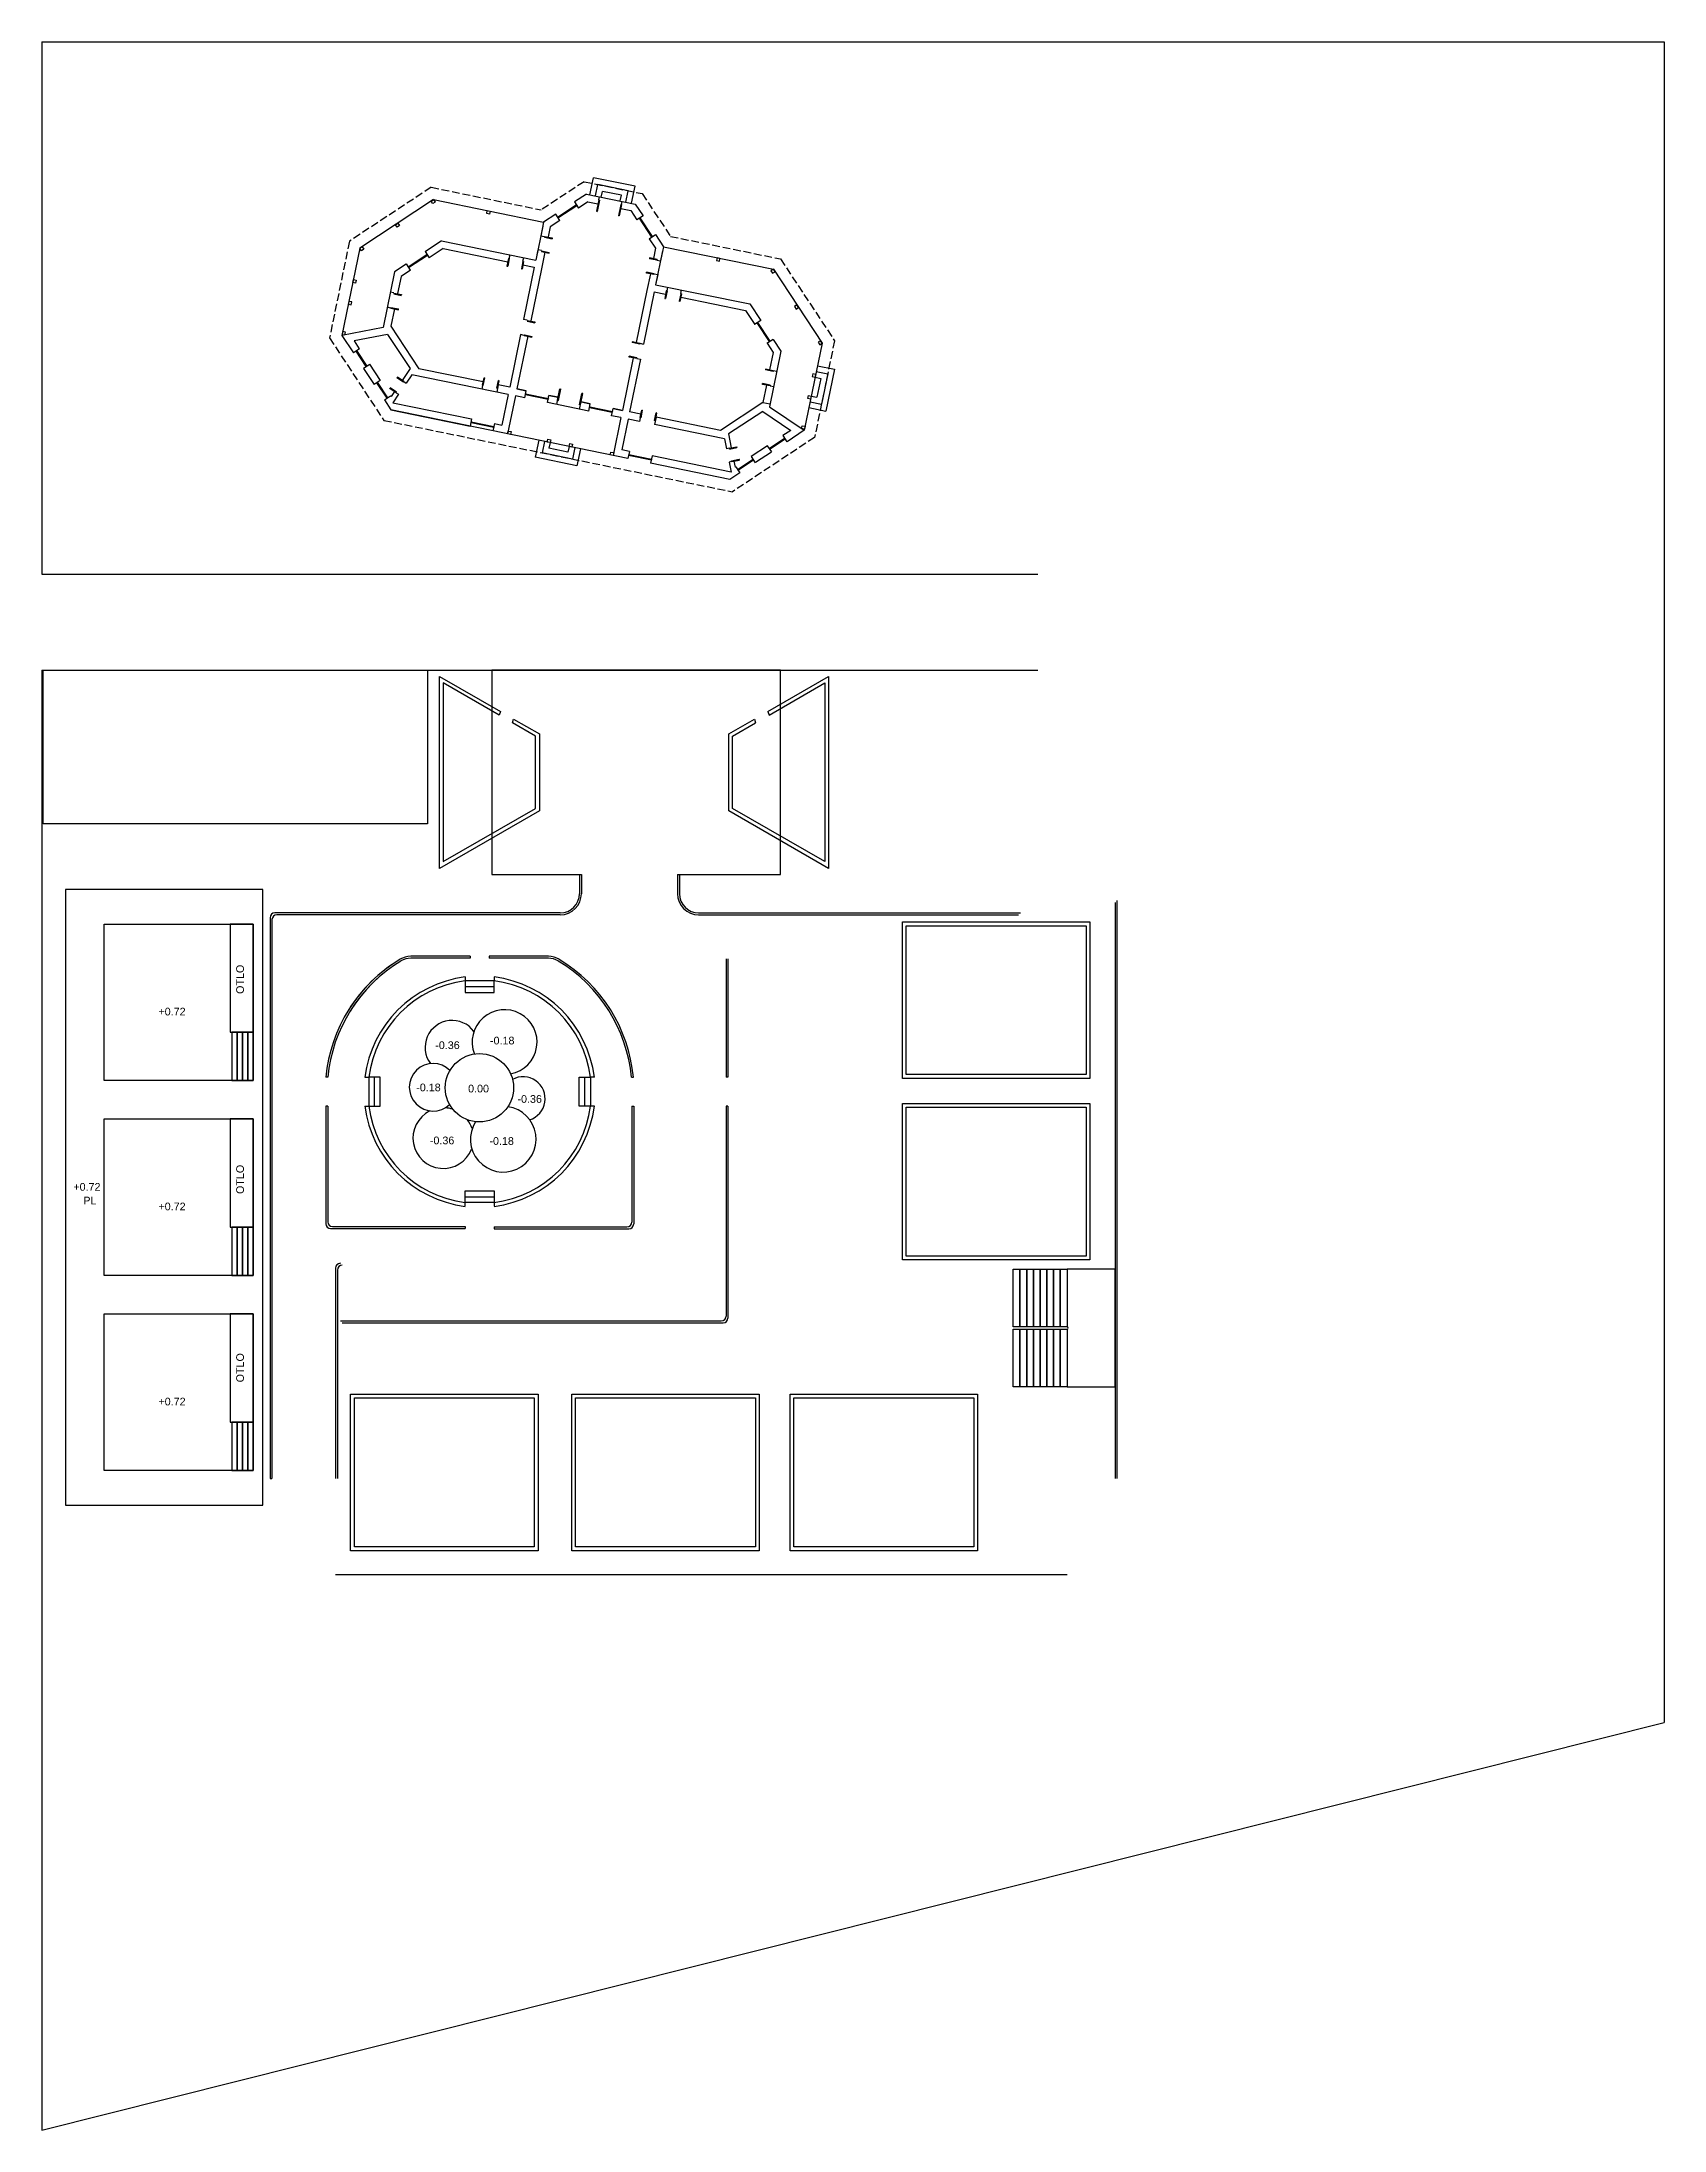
# Model space of a CAD drawing. Header units: metres. Extents: x 217 to 1422, y -179 to 129.
# Drawn here: x 218 to 302.4, y -173 to -64.3 of the extents above; entities that cross this region are included whole.
import ezdxf

# ---------------------------------------------------------------- set-up
doc = ezdxf.new("R2010")
doc.units = ezdxf.units.M
doc.header["$LTSCALE"] = 0.5
doc.header["$MEASUREMENT"] = 0
doc.linetypes.add('BANKLINE1', pattern=[5.5, 4, -1.5])
for name, color, linetype in [('COLUMN', 5, 'Continuous'), ('D &W', 26, 'Continuous'), ('High Rise', 170, 'Continuous')]:
    doc.layers.add(name, color=color, linetype=linetype)
doc.styles.get("Standard").update_dxf_attribs({"font": 'arial.ttf'})

msp = doc.modelspace()

# ---------------------------------------------------------------- texts
at = {"transparency": 33554687, "char_height": 0.4, "attachment_point": 1, "rotation": 90}
for insert in [(228.08, -113.86), (228.08, -124.28), (228.08, -134.09)]:
    msp.add_mtext_dynamic_manual_height_columns('OTLO', width=0.987, gutter_width=1, heights=[0], dxfattribs=dict(at, insert=insert))
at = {"transparency": 33554687, "char_height": 0.4, "attachment_point": 1}
for s, insert in [('+0.72', (224.03, -114.58)), ('-0.36', (238.44, -116.33)), ('-0.18', (241.29, -116.09)), ('-0.18', (237.45, -118.53)), ('0.00', (240.15, -118.59)), ('-0.36', (242.72, -119.13)), ('-0.36', (238.16, -121.29)), ('-0.18', (241.26, -121.32)), ('+0.72', (219.6, -123.71)), ('PL', (220.12, -124.42)), ('+0.72', (224.03, -124.73)), ('+0.72', (224.03, -134.89))]:
    msp.add_mtext_dynamic_manual_height_columns(s, width=0.987, gutter_width=1, heights=[0], dxfattribs=dict(at, insert=insert))

# ---------------------------------------------------------------- blocks, each defined once
blk = doc.blocks.new('DADA')
at = {"layer": 'D &W'}
for p, q in [((3991.45, 3694.9), (3991.45, 3695.5)), ((3991.45, 3695.5), (3991.49, 3695.5)), ((3991.49, 3694.9), (3991.49, 3695.5)), ((3992.61, 3694.9), (3992.61, 3695.5)), ((3992.65, 3695.5), (3992.61, 3695.5)), ((3992.65, 3694.9), (3992.65, 3695.5)), ((3991.45, 3694.9), (3991.49, 3694.9)), ((3992.65, 3694.9), (3992.61, 3694.9))]:
    blk.add_line(p, q, dxfattribs=at)
blk = doc.blocks.new('SDAWDA')
at = {"layer": 'D &W'}
h = blk.add_hatch(color=0, dxfattribs=at)
h.dxf.hatch_style = 1
h.paths.add_polyline_path([(3989.8, 3694.9), (3989.76, 3694.9), (3989.76, 3694.86), (3989.8, 3694.86)])
h.paths.add_polyline_path([(3990.96, 3694.86), (3990.96, 3694.9), (3990.92, 3694.9), (3990.92, 3694.86)])
for p, q in [((3989.76, 3694.9), (3990.96, 3694.9)), ((3989.76, 3694.9), (3989.76, 3694.86)), ((3989.76, 3694.86), (3990.96, 3694.86)), ((3989.8, 3694.9), (3989.8, 3694.86)), ((3990.92, 3694.9), (3990.92, 3694.86)), ((3990.96, 3694.9), (3990.96, 3694.86))]:
    blk.add_line(p, q, dxfattribs=at)
blk = doc.blocks.new('ASDAW')
at = {"layer": 'D &W'}
for p, q in [((3995.81, 3694.88), (3995.81, 3695.28)), ((3995.81, 3695.28), (3995.85, 3695.28)), ((3995.85, 3694.88), (3995.81, 3694.88)), ((3995.85, 3694.88), (3995.85, 3695.28)), ((3996.57, 3694.88), (3996.57, 3695.28)), ((3996.61, 3695.28), (3996.57, 3695.28)), ((3996.61, 3694.88), (3996.57, 3694.88)), ((3996.61, 3694.88), (3996.61, 3695.28))]:
    blk.add_line(p, q, dxfattribs=at)
blk = doc.blocks.new('AAAAAA')
at = {"layer": 'D &W'}
for p, q in [((3982.29, 3694.88), (3982.29, 3695.28)), ((3982.29, 3695.28), (3982.33, 3695.28)), ((3982.29, 3694.88), (3982.33, 3694.88)), ((3982.33, 3694.88), (3982.33, 3695.28)), ((3982.95, 3694.88), (3982.95, 3695.28)), ((3982.99, 3695.28), (3982.95, 3695.28)), ((3982.95, 3694.88), (3982.99, 3694.88)), ((3982.99, 3694.88), (3982.99, 3695.28))]:
    blk.add_line(p, q, dxfattribs=at)
blk = doc.blocks.new('ASDA')
h = blk.add_hatch(color=0)
h.dxf.hatch_style = 1
h.paths.add_polyline_path([(3984.23, 3699.56), (3984.19, 3699.56), (3984.19, 3699.52), (3984.23, 3699.52)])
h.paths.add_polyline_path([(3985.35, 3699.52), (3985.35, 3699.56), (3985.31, 3699.56), (3985.31, 3699.52)])
at = {"layer": 'D &W'}
for p, q in [((3984.19, 3699.56), (3985.35, 3699.56)), ((3984.19, 3699.56), (3984.19, 3699.52)), ((3984.19, 3699.52), (3985.35, 3699.52)), ((3984.23, 3699.56), (3984.23, 3699.52)), ((3985.31, 3699.56), (3985.31, 3699.52)), ((3985.35, 3699.56), (3985.35, 3699.52))]:
    blk.add_line(p, q, dxfattribs=at)
blk = doc.blocks.new('12355')
at = {"layer": 'D &W'}
for p, q in [((3983.2, 3701.05), (3983.47, 3700.78)), ((3982.65, 3699.96), (3982.38, 3700.23))]:
    blk.add_line(p, q, dxfattribs=at)
at = {"layer": 'D &W', "rotation": 45}
blk.add_blockref('ASDA', (3781.24, -1733.13), dxfattribs=at)
blk = doc.blocks.new('AAAW')
at = {"layer": 'D &W'}
h = blk.add_hatch(color=256, dxfattribs=at)
h.dxf.hatch_style = 1
h.paths.add_polyline_path([(3980.77, 3695.33), (3980.74, 3695.3), (3980.77, 3695.28), (3980.79, 3695.3)])
h.paths.add_polyline_path([(3981.39, 3694.65), (3981.42, 3694.62), (3981.45, 3694.65), (3981.42, 3694.68)])
at = {"layer": 'COLUMN', "color": 1}
for p, q in [((3980.89, 3695.45), (3980.62, 3695.18)), ((3981.57, 3694.77), (3981.3, 3694.5))]:
    blk.add_line(p, q, dxfattribs=at)
at = {"layer": 'D &W'}
for p, q in [((3981.42, 3694.62), (3980.74, 3695.3)), ((3981.45, 3694.65), (3980.77, 3695.33)), ((3980.79, 3695.3), (3980.77, 3695.28)), ((3981.42, 3694.68), (3981.39, 3694.65)), ((3981.45, 3694.65), (3981.42, 3694.62))]:
    blk.add_line(p, q, dxfattribs=at)
blk = doc.blocks.new('asdawd')
at = {"color": 3, "linetype": 'BANKLINE1', "ltscale": 0.2}
for p, q in [((4114.23, 3769.4), (4112.35, 3767.53)), ((4114.23, 3769.4), (4117.29, 3769.4)), ((4117.29, 3769.4), (4119.17, 3767.53)), ((4106.55, 3767.53), (4102.97, 3763.95)), ((4106.55, 3767.53), (4112.35, 3767.53)), ((4119.17, 3767.53), (4124.97, 3767.53)), ((4124.97, 3767.53), (4128.55, 3763.95)), ((4102.97, 3763.95), (4102.97, 3758.85)), ((4128.55, 3763.95), (4128.55, 3758.85)), ((4102.97, 3758.85), (4106.57, 3755.24)), ((4128.55, 3758.85), (4124.95, 3755.24)), ((4106.57, 3755.24), (4124.95, 3755.24))]:
    blk.add_line(p, q, dxfattribs=at)
for p, q in [((4114.48, 3768.8), (4113.95, 3768.28)), ((4114.48, 3768.8), (4117.05, 3768.8)), ((4116.86, 3769.7), (4114.66, 3769.7)), ((4114.66, 3768.8), (4114.66, 3769.7)), ((4116.56, 3769.4), (4114.96, 3769.4)), ((4114.96, 3768.8), (4114.96, 3769.4)), ((4116.26, 3769.1), (4115.26, 3769.1)), ((4115.26, 3768.8), (4115.26, 3769.1)), ((4116.26, 3768.8), (4116.26, 3769.1)), ((4116.56, 3768.8), (4116.56, 3769.4)), ((4116.86, 3768.8), (4116.86, 3769.7)), ((4117.05, 3768.8), (4117.57, 3768.28)), ((4114.63, 3768.42), (4114.22, 3768.01)), ((4114.63, 3768.42), (4115.16, 3768.42)), ((4116.36, 3768.42), (4116.89, 3768.42)), ((4116.89, 3768.42), (4117.3, 3768.01)), ((4106.8, 3766.93), (4103.57, 3763.7)), ((4106.8, 3766.93), (4112.6, 3766.93)), ((4113.13, 3767.46), (4112.6, 3766.93)), ((4112.6, 3766.93), (4112.6, 3766.19)), ((4112.6, 3766.72), (4112.6, 3764.93)), ((4113.4, 3767.19), (4112.98, 3766.77)), ((4112.98, 3766.77), (4112.98, 3766.23)), ((4118.12, 3767.19), (4118.54, 3766.77)), ((4118.39, 3767.46), (4118.92, 3766.93)), ((4118.54, 3766.77), (4118.54, 3766.23)), ((4118.92, 3766.93), (4124.72, 3766.93)), ((4118.92, 3766.93), (4118.92, 3766.19)), ((4118.92, 3766.72), (4118.92, 3764.93)), ((4124.72, 3766.93), (4127.95, 3763.7)), ((4107.63, 3764.93), (4106.91, 3764.2)), ((4107.79, 3764.55), (4107.18, 3763.94)), ((4107.63, 3764.93), (4112.6, 3764.93)), ((4107.79, 3764.55), (4111.2, 3764.55)), ((4112, 3764.55), (4112.6, 3764.55)), ((4112.6, 3765.47), (4112.6, 3764.93)), ((4112.6, 3764.55), (4112.6, 3761.8)), ((4112.98, 3765.43), (4112.98, 3764.55)), ((4112.98, 3764.55), (4112.98, 3761.8)), ((4118.54, 3765.43), (4118.54, 3764.55)), ((4118.54, 3764.55), (4118.54, 3761.8)), ((4118.92, 3765.47), (4118.92, 3764.93)), ((4118.92, 3764.93), (4123.89, 3764.93)), ((4118.92, 3764.55), (4119.52, 3764.55)), ((4118.92, 3764.55), (4118.92, 3761.8)), ((4120.32, 3764.55), (4123.74, 3764.55)), ((4123.74, 3764.55), (4124.35, 3763.94)), ((4123.89, 3764.93), (4124.62, 3764.2)), ((4103.57, 3763.7), (4103.57, 3759.1)), ((4106.09, 3763.38), (4105.57, 3762.87)), ((4125.44, 3763.38), (4125.95, 3762.87)), ((4127.95, 3763.7), (4127.95, 3759.1)), ((4105.57, 3762.87), (4105.57, 3759.93)), ((4106.36, 3763.12), (4105.95, 3762.71)), ((4105.95, 3762.71), (4105.95, 3761.8)), ((4125.17, 3763.12), (4125.57, 3762.71)), ((4125.57, 3762.71), (4125.57, 3761.8)), ((4125.95, 3762.87), (4125.95, 3759.93)), ((4127.95, 3762.5), (4128.85, 3762.5)), ((4128.85, 3762.5), (4128.85, 3760.3)), ((4127.95, 3762.2), (4128.55, 3762.2)), ((4127.95, 3761.9), (4128.25, 3761.9)), ((4128.25, 3761.9), (4128.25, 3760.9)), ((4128.55, 3762.2), (4128.55, 3760.6)), ((4105.95, 3761), (4105.95, 3760.08)), ((4112.6, 3761), (4112.6, 3758.22)), ((4112.98, 3761), (4112.98, 3758.22)), ((4118.54, 3761), (4118.54, 3758.22)), ((4118.92, 3761), (4118.92, 3758.22)), ((4125.57, 3761), (4125.57, 3760.08)), ((4127.95, 3760.9), (4128.25, 3760.9)), ((4127.95, 3760.6), (4128.55, 3760.6)), ((4127.95, 3760.3), (4128.85, 3760.3)), ((4105.57, 3759.93), (4103.57, 3759.1)), ((4103.57, 3759.1), (4104.33, 3758.34)), ((4105.86, 3759.63), (4104.24, 3758.96)), ((4105.86, 3759.63), (4107.36, 3758.14)), ((4105.95, 3760.08), (4107.81, 3758.22)), ((4125.57, 3760.08), (4123.71, 3758.22)), ((4125.66, 3759.63), (4124.16, 3758.14)), ((4125.66, 3759.63), (4127.28, 3758.96)), ((4125.95, 3759.93), (4127.95, 3759.1)), ((4127.95, 3759.1), (4127.2, 3758.34)), ((4104.24, 3758.96), (4104.59, 3758.61)), ((4107.36, 3758.14), (4107.08, 3757.45)), ((4111.2, 3758.22), (4107.81, 3758.22)), ((4112.6, 3758.22), (4112, 3758.22)), ((4113.47, 3758.22), (4112.98, 3758.22)), ((4112.98, 3758.22), (4113.47, 3758.22)), ((4115.16, 3758.22), (4114.67, 3758.22)), ((4114.67, 3758.22), (4115.16, 3758.22)), ((4116.85, 3758.22), (4116.36, 3758.22)), ((4116.36, 3758.22), (4116.85, 3758.22)), ((4118.54, 3758.22), (4118.05, 3758.22)), ((4118.05, 3758.22), (4118.54, 3758.22)), ((4119.52, 3758.22), (4118.92, 3758.22)), ((4123.71, 3758.22), (4120.32, 3758.22)), ((4124.16, 3758.14), (4124.44, 3757.45)), ((4127.28, 3758.96), (4126.93, 3758.61)), ((4105, 3757.66), (4105.71, 3756.96)), ((4105.27, 3757.93), (4105.98, 3757.22)), ((4107.51, 3757.84), (4107.31, 3757.36)), ((4112.6, 3757.84), (4107.51, 3757.84)), ((4112.6, 3757.84), (4112.6, 3756.22)), ((4113.47, 3757.84), (4112.98, 3757.84)), ((4112.98, 3757.84), (4112.98, 3755.84)), ((4116.85, 3757.84), (4114.67, 3757.84)), ((4118.54, 3757.84), (4118.05, 3757.84)), ((4118.54, 3757.84), (4118.54, 3755.84)), ((4119.52, 3757.84), (4118.92, 3757.84)), ((4118.92, 3757.84), (4118.92, 3756.22)), ((4124.01, 3757.84), (4120.32, 3757.84)), ((4124.01, 3757.84), (4124.21, 3757.36)), ((4126.25, 3757.93), (4125.54, 3757.22)), ((4126.52, 3757.66), (4125.81, 3756.96)), ((4106.39, 3756.28), (4106.82, 3755.84)), ((4106.66, 3756.55), (4106.69, 3756.52)), ((4106.81, 3756.81), (4106.69, 3756.52)), ((4119.32, 3755.84), (4106.82, 3755.84)), ((4106.82, 3755.84), (4111, 3755.84)), ((4107.04, 3756.71), (4106.84, 3756.22)), ((4106.84, 3756.22), (4111, 3756.22)), ((4112.2, 3756.22), (4112.6, 3756.22)), ((4114.62, 3755.84), (4114.62, 3754.94)), ((4114.92, 3755.84), (4114.92, 3755.24)), ((4115.22, 3755.84), (4115.22, 3755.54)), ((4116.22, 3755.84), (4116.22, 3755.54)), ((4116.52, 3755.84), (4116.52, 3755.24)), ((4116.82, 3755.84), (4116.82, 3754.94)), ((4119.32, 3756.22), (4118.92, 3756.22)), ((4124.68, 3756.22), (4120.52, 3756.22)), ((4124.7, 3755.84), (4120.52, 3755.84)), ((4124.48, 3756.71), (4124.68, 3756.22)), ((4125.13, 3756.28), (4124.7, 3755.84)), ((4124.71, 3756.81), (4124.83, 3756.52)), ((4124.86, 3756.55), (4124.83, 3756.52)), ((4116.82, 3754.94), (4114.62, 3754.94)), ((4116.52, 3755.24), (4114.92, 3755.24)), ((4116.22, 3755.54), (4115.22, 3755.54))]:
    blk.add_line(p, q)
at = {"layer": 'COLUMN'}
for points in [[(4106.91, 3766.82), (4106.8, 3766.72), (4106.7, 3766.82), (4106.8, 3766.93)], [(4109.78, 3766.78), (4109.63, 3766.78), (4109.63, 3766.93), (4109.78, 3766.93)], [(4121.75, 3766.78), (4121.9, 3766.78), (4121.9, 3766.93), (4121.75, 3766.93)], [(4124.61, 3766.82), (4124.72, 3766.72), (4124.83, 3766.82), (4124.72, 3766.93)], [(4105.35, 3765.26), (4105.24, 3765.15), (4105.13, 3765.26), (4105.24, 3765.37)], [(4126.18, 3765.26), (4126.28, 3765.15), (4126.39, 3765.26), (4126.28, 3765.37)], [(4103.78, 3763.7), (4103.68, 3763.59), (4103.57, 3763.7), (4103.68, 3763.8)], [(4127.74, 3763.7), (4127.85, 3763.59), (4127.95, 3763.7), (4127.85, 3763.8)], [(4103.72, 3761.9), (4103.57, 3761.9), (4103.57, 3762.05), (4103.72, 3762.05)], [(4127.8, 3761.9), (4127.95, 3761.9), (4127.95, 3762.05), (4127.8, 3762.05)], [(4103.72, 3760.9), (4103.57, 3760.9), (4103.57, 3760.75), (4103.72, 3760.75)], [(4127.8, 3760.9), (4127.95, 3760.9), (4127.95, 3760.75), (4127.8, 3760.75)], [(4103.72, 3759.31), (4103.57, 3759.31), (4103.57, 3759.16), (4103.72, 3759.16)], [(4127.8, 3759.31), (4127.95, 3759.31), (4127.95, 3759.16), (4127.8, 3759.16)], [(4112.98, 3755.99), (4113.13, 3755.99), (4113.13, 3755.84), (4112.98, 3755.84)], [(4115.07, 3755.99), (4115.22, 3755.99), (4115.22, 3755.84), (4115.07, 3755.84)], [(4116.22, 3755.99), (4116.37, 3755.99), (4116.37, 3755.84), (4116.22, 3755.84)], [(4118.39, 3755.99), (4118.54, 3755.99), (4118.54, 3755.84), (4118.39, 3755.84)]]:
    blk.add_lwpolyline(points, close=True, dxfattribs=at)
at = {"layer": 'D &W'}
for p, q in [((4115.16, 3768.64), (4115.16, 3768.8)), ((4116.36, 3768.64), (4116.36, 3768.8)), ((4112.79, 3766.19), (4112.6, 3766.19)), ((4118.73, 3766.19), (4118.92, 3766.19)), ((4111.24, 3764.74), (4111.24, 3764.93)), ((4111.96, 3764.74), (4111.96, 3764.93)), ((4112.79, 3765.47), (4112.6, 3765.47)), ((4118.73, 3765.47), (4118.92, 3765.47)), ((4119.56, 3764.74), (4119.56, 3764.93)), ((4120.28, 3764.74), (4120.28, 3764.93)), ((4105.76, 3761.8), (4105.57, 3761.8)), ((4112.79, 3761.8), (4112.6, 3761.8)), ((4118.73, 3761.8), (4118.92, 3761.8)), ((4125.76, 3761.8), (4125.95, 3761.8)), ((4105.76, 3761), (4105.57, 3761)), ((4112.79, 3761), (4112.6, 3761)), ((4118.73, 3761), (4118.92, 3761)), ((4125.76, 3761), (4125.95, 3761)), ((4125.57, 3760.08), (4125.95, 3760.08)), ((4111.2, 3758.22), (4111.2, 3757.84)), ((4112, 3758.22), (4112, 3757.84)), ((4113.47, 3757.84), (4113.47, 3758.22)), ((4114.67, 3757.84), (4114.67, 3758.22)), ((4115.16, 3757.84), (4115.16, 3758.22)), ((4116.36, 3757.84), (4116.36, 3758.22)), ((4116.85, 3757.84), (4116.85, 3758.22)), ((4118.05, 3757.84), (4118.05, 3758.22)), ((4119.52, 3758.22), (4119.52, 3757.84)), ((4120.32, 3758.22), (4120.32, 3757.84)), ((4107.19, 3757.41), (4107.31, 3757.36)), ((4124.34, 3757.41), (4124.21, 3757.36)), ((4106.92, 3756.76), (4107.04, 3756.71)), ((4111, 3756.22), (4111, 3755.84)), ((4112.2, 3756.22), (4112.2, 3755.84)), ((4119.32, 3756.22), (4119.32, 3755.84)), ((4120.52, 3756.22), (4120.52, 3755.84)), ((4124.6, 3756.76), (4124.48, 3756.71))]:
    blk.add_line(p, q, dxfattribs=at)
at = {"layer": 'COLUMN'}
for p in [(123.71, 63.16), (125.09, 61.77)]:
    blk.add_blockref('AAAW', p, dxfattribs=at)
at = {"layer": 'COLUMN', "xscale": -1}
for p in [(8107.81, 63.16), (8106.43, 61.77)]:
    blk.add_blockref('AAAW', p, dxfattribs=at)
at = {"layer": 'D &W'}
for name, p in [('12355', (130.75, 67.23)), ('12355', (123.71, 63.16)), ('SDAWDA', (123.71, 63.16)), ('DADA', (123.71, 63.16)), ('SDAWDA', (127.09, 63.16)), ('ASDAW', (123.71, 63.16)), ('SDAWDA', (129.56, 61.16))]:
    blk.add_blockref(name, p, dxfattribs=at)
at = {"layer": 'D &W', "xscale": -1}
for name, p, rotation in [('DADA', (123.71, 7463.53), 180), ('ASDAW', (417.92, -230.39), 270), ('ASDAW', (123.71, 7459.61), 180), ('ASDAW', (410.88, -234.82), 270), ('ASDAW', (417.92, -234.82), 270), ('AAAAAA', (2234.94, -1336.36), 292.4999999999961)]:
    blk.add_blockref(name, p, dxfattribs=dict(at, rotation=rotation))
for name, p in [('12355', (8100.77, 67.23)), ('12355', (8107.81, 63.16)), ('ASDAW', (8107.81, 63.16)), ('SDAWDA', (8101.97, 61.16))]:
    blk.add_blockref(name, p, dxfattribs=at)
at = {"layer": 'D &W'}
for name, p, rotation in [('ASDAW', (7813.61, -230.39), 90.00000000000001), ('ASDAW', (8107.81, 7459.61), 180), ('ASDAW', (7813.61, -234.82), 90.00000000000001), ('ASDAW', (7820.64, -234.82), 90.00000000000001), ('AAAAAA', (5996.58, -1336.36), 67.50000000000391)]:
    blk.add_blockref(name, p, dxfattribs=dict(at, rotation=rotation))

# ---------------------------------------------------------------- linework, layer by layer
at = {"transparency": 33554687}
for p, q in [((217.96, -64.27), (302.42, -64.27)), ((217.96, -64.27), (217.96, -92)), ((302.42, -64.27), (302.42, -151.81)), ((217.96, -92), (269.81, -92)), ((217.96, -97), (217.96, -173.04)), ((217.96, -97), (269.81, -97)), ((245.95, -107.64), (245.95, -108.64)), ((246.05, -107.64), (246.05, -108.64)), ((251.05, -107.64), (251.05, -108.64)), ((251.15, -107.64), (251.15, -108.64)), ((244.95, -109.64), (230.09, -109.64)), ((244.95, -109.74), (230.19, -109.74)), ((252.15, -109.64), (268.91, -109.64)), ((252.15, -109.74), (268.81, -109.74)), ((273.83, -109.1), (273.83, -139.09)), ((273.93, -109), (273.93, -139.09)), ((229.84, -109.89), (229.84, -139.09)), ((229.94, -109.99), (229.94, -139.09)), ((240.25, -111.9), (237.17, -111.9)), ((240.25, -112), (237.17, -112)), ((240.25, -111.9), (240.25, -112)), ((244.33, -111.9), (241.25, -111.9)), ((241.25, -111.9), (241.25, -112)), ((244.33, -112), (241.25, -112)), ((240, -112.97), (240, -113.18)), ((241.5, -112.97), (241.5, -113.18)), ((253.58, -112.04), (253.58, -118.2)), ((253.68, -112.04), (253.68, -118.2)), ((240, -113.48), (241.5, -113.48)), ((232.84, -118.2), (232.74, -118.2)), ((234.78, -118.2), (234.98, -118.2)), ((235.28, -119.7), (235.28, -118.2)), ((246.23, -119.7), (246.23, -118.2)), ((246.73, -118.2), (246.53, -118.2)), ((248.66, -118.2), (248.76, -118.2)), ((253.68, -118.2), (253.58, -118.2)), ((232.74, -119.7), (232.74, -125.83)), ((232.84, -119.7), (232.74, -119.7)), ((232.84, -119.7), (232.84, -125.73)), ((234.78, -119.7), (234.98, -119.7)), ((246.73, -119.7), (246.53, -119.7)), ((248.67, -119.7), (248.67, -125.74)), ((248.67, -119.7), (248.77, -119.7)), ((248.77, -119.7), (248.77, -125.84)), ((253.58, -119.7), (253.58, -130.64)), ((253.68, -119.7), (253.58, -119.7)), ((253.68, -119.7), (253.68, -130.74)), ((240, -124.42), (241.5, -124.42)), ((240, -124.92), (240, -124.72)), ((241.5, -124.72), (241.5, -124.92)), ((232.99, -126.08), (240, -126.08)), ((233.09, -125.98), (240, -125.98)), ((240, -125.98), (240, -126.08)), ((241.5, -125.99), (248.42, -125.99)), ((241.5, -125.99), (241.5, -126.09)), ((241.5, -126.09), (248.52, -126.09)), ((233.25, -128.14), (233.25, -139.09)), ((233.35, -128.24), (233.35, -139.09)), ((233.5, -130.89), (253.33, -130.89)), ((233.6, -130.99), (253.43, -130.99)), ((229.84, -139.09), (229.94, -139.09)), ((233.25, -144.09), (271.33, -144.09)), ((217.96, -173.04), (302.42, -151.81))]:
    msp.add_line(p, q, dxfattribs=at)
for points in [[(218.03, -97), (238.03, -97), (238.03, -105), (218.03, -105)], [(229.47, -108.42), (219.2, -108.42), (219.2, -140.48), (229.47, -140.48)], [(221.21, -110.22), (228.97, -110.22), (228.97, -118.37), (221.21, -118.37)], [(228.97, -110.22), (227.77, -110.22), (227.77, -115.85), (228.97, -115.85)], [(262.76, -110.11), (272.52, -110.11), (272.52, -118.26), (262.76, -118.26)], [(262.96, -110.31), (272.32, -110.31), (272.32, -118.06), (262.96, -118.06)], [(240, -113.78), (241.5, -113.78), (241.5, -113.18), (240, -113.18)], [(228.13, -115.85), (227.85, -115.85), (227.85, -118.37), (228.13, -118.37)], [(228.41, -115.85), (228.13, -115.85), (228.13, -118.37), (228.41, -118.37)], [(228.69, -115.85), (228.41, -115.85), (228.41, -118.37), (228.69, -118.37)], [(228.97, -115.85), (228.69, -115.85), (228.69, -118.37), (228.97, -118.37)], [(235.58, -119.7), (235.58, -118.2), (234.98, -118.2), (234.98, -119.7)], [(245.93, -119.7), (245.93, -118.2), (246.53, -118.2), (246.53, -119.7)], [(262.76, -119.56), (272.52, -119.56), (272.52, -127.71), (262.76, -127.71)], [(221.21, -120.37), (228.97, -120.37), (228.97, -128.52), (221.21, -128.52)], [(228.97, -120.37), (227.77, -120.37), (227.77, -126.01), (228.97, -126.01)], [(262.96, -119.76), (272.32, -119.76), (272.32, -127.51), (262.96, -127.51)], [(240, -124.12), (241.5, -124.12), (241.5, -124.72), (240, -124.72)], [(228.13, -126.01), (227.85, -126.01), (227.85, -128.52), (228.13, -128.52)], [(228.41, -126.01), (228.13, -126.01), (228.13, -128.52), (228.41, -128.52)], [(228.69, -126.01), (228.41, -126.01), (228.41, -128.52), (228.69, -128.52)], [(228.97, -126.01), (228.69, -126.01), (228.69, -128.52), (228.97, -128.52)], [(268.88, -128.19), (268.88, -131.19), (268.53, -131.19), (268.53, -128.19)], [(269.23, -128.19), (269.23, -131.19), (268.88, -131.19), (268.88, -128.19)], [(269.58, -128.19), (269.58, -131.19), (269.23, -131.19), (269.23, -128.19)], [(269.93, -128.19), (269.93, -131.19), (269.58, -131.19), (269.58, -128.19)], [(270.28, -128.19), (270.28, -131.19), (269.93, -131.19), (269.93, -128.19)], [(270.63, -128.19), (270.63, -131.19), (270.28, -131.19), (270.28, -128.19)], [(270.98, -128.19), (270.98, -131.19), (270.63, -131.19), (270.63, -128.19)], [(271.33, -128.19), (271.33, -131.19), (270.98, -131.19), (270.98, -128.19)], [(221.21, -130.52), (228.97, -130.52), (228.97, -138.68), (221.21, -138.68)], [(228.97, -130.52), (227.77, -130.52), (227.77, -136.16), (228.97, -136.16)], [(268.88, -131.32), (268.88, -134.32), (268.53, -134.32), (268.53, -131.32)], [(269.23, -131.32), (269.23, -134.32), (268.88, -134.32), (268.88, -131.32)], [(269.58, -131.32), (269.58, -134.32), (269.23, -134.32), (269.23, -131.32)], [(269.93, -131.32), (269.93, -134.32), (269.58, -134.32), (269.58, -131.32)], [(270.28, -131.32), (270.28, -134.32), (269.93, -134.32), (269.93, -131.32)], [(270.63, -131.32), (270.63, -134.32), (270.28, -134.32), (270.28, -131.32)], [(270.98, -131.32), (270.98, -134.32), (270.63, -134.32), (270.63, -131.32)], [(271.33, -131.32), (271.33, -134.32), (270.98, -134.32), (270.98, -131.32)], [(234.03, -134.7), (243.79, -134.7), (243.79, -142.86), (234.03, -142.86)], [(245.55, -134.7), (255.31, -134.7), (255.31, -142.86), (245.55, -142.86)], [(256.91, -134.7), (266.67, -134.7), (266.67, -142.86), (256.91, -142.86)], [(234.23, -134.9), (243.59, -134.9), (243.59, -142.66), (234.23, -142.66)], [(245.75, -134.9), (255.11, -134.9), (255.11, -142.66), (245.75, -142.66)], [(257.11, -134.9), (266.47, -134.9), (266.47, -142.66), (257.11, -142.66)], [(228.13, -136.16), (227.85, -136.16), (227.85, -138.68), (228.13, -138.68)], [(228.41, -136.16), (228.13, -136.16), (228.13, -138.68), (228.41, -138.68)], [(228.69, -136.16), (228.41, -136.16), (228.41, -138.68), (228.69, -138.68)], [(228.97, -136.16), (228.69, -136.16), (228.69, -138.68), (228.97, -138.68)]]:
    msp.add_lwpolyline(points, close=True, dxfattribs=at)
for points in [[(251.05, -107.64), (256.41, -107.64), (256.41, -97), (241.39, -97), (241.39, -107.64), (246.05, -107.64)], [(271.33, -131.32), (271.33, -134.32), (273.83, -134.32), (273.83, -128.19), (271.33, -128.19)]]:
    msp.add_lwpolyline(points, dxfattribs=at)
msp.add_circle((240.74, -118.75), 1.78, dxfattribs=at)
for centre, radius, start, end in [((244.95, -108.64), 1, 270, 0), ((244.95, -108.64), 1.1, 270, 0), ((252.15, -108.64), 1.1, 180, 270), ((252.15, -108.64), 1, 180, 270), ((230.09, -109.89), 0.25, 90, 180), ((230.19, -109.99), 0.25, 90, 180), ((237.17, -113), 1.1, 90, 121.043), ((237.17, -113), 1, 90, 121.043), ((244.33, -113), 1.1, 58.957, 90), ((244.33, -113), 1, 58.957, 90), ((240.75, -118.95), 8.04, 121.043, 174.6496), ((240.75, -118.95), 7.94, 121.043, 174.5821), ((240.75, -118.95), 8.04, 121.043, 148.1281), ((240.75, -118.95), 7.94, 121.043, 148.1281), ((240.75, -118.95), 6.02, 97.1544, 172.8456), ((240.75, -118.95), 6.02, 7.1544, 82.8456), ((240.75, -118.95), 7.94, 5.4179, 58.957), ((240.75, -118.95), 8.04, 5.3504, 58.957), ((240.75, -118.95), 5.82, 97.4015, 172.5985), ((240.75, -118.95), 5.82, 7.4015, 82.5985), ((240.75, -118.95), 6.02, 187.1544, 262.8456), ((240.75, -118.95), 5.82, 187.4015, 262.5985), ((240.75, -118.95), 6.02, 277.1544, 352.8456), ((240.75, -118.95), 5.82, 277.4015, 352.5985), ((232.99, -125.83), 0.25, 180, 270), ((233.09, -125.73), 0.25, 180, 270), ((248.42, -125.74), 0.25, 270, 0), ((248.52, -125.84), 0.25, 270, 0), ((233.5, -128.14), 0.25, 90, 180), ((233.6, -128.24), 0.25, 90, 180), ((253.33, -130.64), 0.25, 270, 0), ((253.43, -130.74), 0.25, 270, 0), ((271.33, -131.26), 0.064, 270.0006, 90.0006)]:
    msp.add_arc(centre, radius, start, end, dxfattribs=at)
at = {"transparency": 33554508}
for centre, radius, start, end in [((239.32, -116.65), 1.41, 36.3735, 216.6706), ((242.05, -116.37), 1.69, 280.7649, 201.4901), ((243.01, -119.32), 1.15, 287.4354, 118.4274), ((238.86, -121.37), 1.58, 116.2345, 338.9161), ((238.86, -121.37), 1.58, 71.8907, 86.4398), ((238.86, -121.37), 1.58, 18.6116, 36.8045)]:
    msp.add_arc(centre, radius, start, end, dxfattribs=at)
at = {"transparency": 33554559}
for centre, radius, start, end in [((238.33, -118.72), 1.24, 45.0407, 313.8064), ((241.98, -121.43), 1.71, 147.5312, 81.865)]:
    msp.add_arc(centre, radius, start, end, dxfattribs=at)
at = {"layer": 'High Rise', "transparency": 33554687}
for p, q in [((255.06, -99.55), (255.12, -99.74)), ((255.75, -99.15), (255.82, -99.34))]:
    msp.add_line(p, q, dxfattribs=at)
at = {"layer": 'High Rise', "linetype": 'BANKLINE1', "ltscale": 10, "transparency": 33554687}
msp.add_lwpolyline([(241.77, -99.34), (238.86, -97.66), (238.86, -106.97), (243.66, -104.2), (243.66, -100.43), (242.46, -99.74), (242.52, -99.55), (243.86, -100.32), (243.86, -104.32), (238.66, -107.32), (238.66, -97.32), (241.83, -99.15)], close=True, dxfattribs=at)
for points in [[(255.75, -99.15), (258.92, -97.32), (258.92, -107.32), (253.72, -104.32), (253.72, -100.32), (255.06, -99.55)], [(255.82, -99.34), (258.72, -97.66), (258.72, -106.97), (253.92, -104.2), (253.92, -100.43), (255.12, -99.74)]]:
    msp.add_lwpolyline(points, dxfattribs=at)

# ---------------------------------------------------------------- block references
at = {"transparency": 33554687, "xscale": 1.007818968901937, "yscale": 1.007818968901937, "zscale": 1.007818968901937, "rotation": 348.4115078738379}
msp.add_blockref('asdawd', (-4578.81, -2960.06), dxfattribs=at)

msp.set_redraw_order([(e.dxf.handle, doc.entitydb.next_handle()) for e in msp.query("TEXT MTEXT ATTDEF DIMENSION ARC_DIMENSION")])  # texts and dimensions are drawn at this point

doc.saveas('drawing.dxf')
